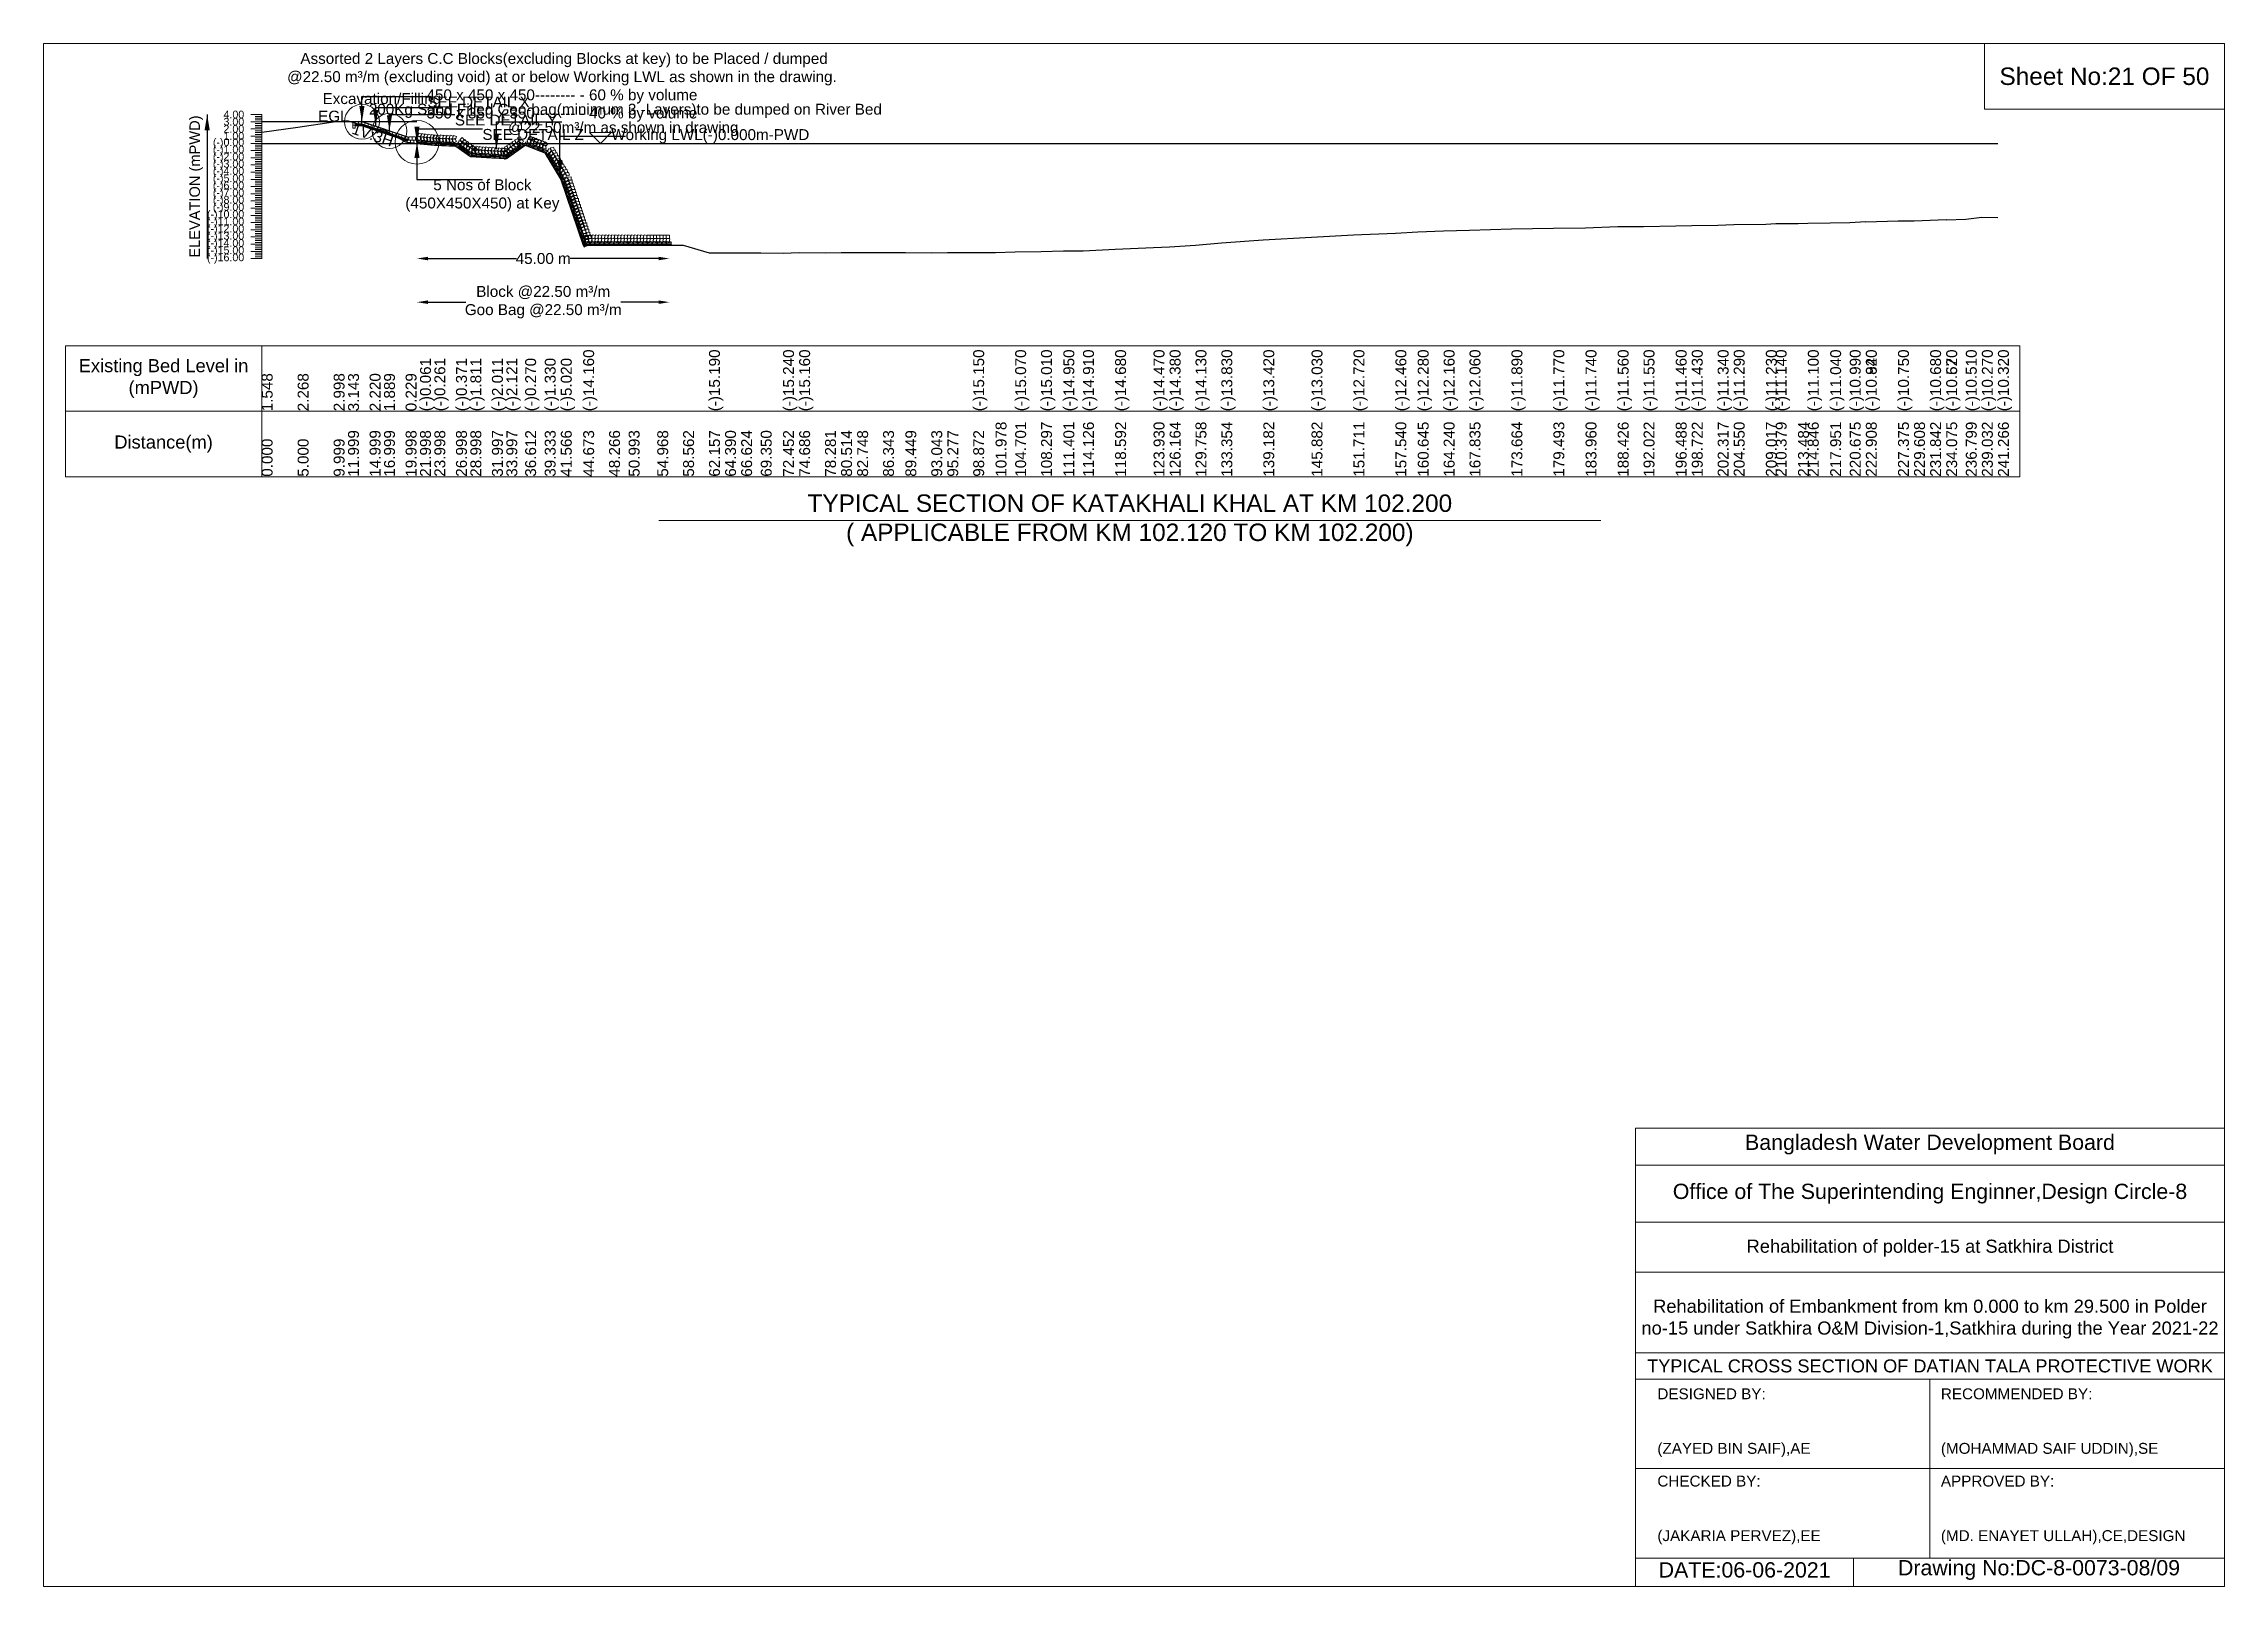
# Model space of a CAD drawing. Header units: inches. Extents: x 89000 to 845000, y -7071 to 31.
# Drawn here: x 400000 to 410000, y -7071 to 0 of the extents above; entities that cross this region are included whole.
import ezdxf

# ---------------------------------------------------------------- set-up
doc = ezdxf.new("R2010")
doc.units = ezdxf.units.IN
doc.header["$LTSCALE"] = 7
doc.header["$MEASUREMENT"] = 0
for name, color, linetype, lineweight in [('Cross section Data Border', 7, 'Continuous', 9), ('Cross Section Labels', 7, 'Continuous', 9), ('Existing_Bed_Level for Xsection', 7, 'Continuous', 25), ('Long Section Labels', 7, 'Continuous', 9)]:
    doc.layers.add(name, color=color, linetype=linetype, lineweight=lineweight)
doc.styles.get("Standard").update_dxf_attribs({"font": 'arial.ttf'})
doc.dimstyles.new('Appron Lebeling Style', dxfattribs={"dimtxt": 50, "dimasz": 50, "dimexe": 0.18, "dimexo": 0.0625, "dimgap": 0.09, "dimtad": 0, "dimtih": 1, "dimtoh": 1, "dimdec": 4, "dimzin": 0, "dimdsep": 46, "dimtxsty": 'Standard', "dimcen": 0.09, "dimse1": 1, "dimse2": 1, "dimadec": 0, "dimazin": 0, "dimtfac": 1, "dimtdec": 4, "dimtofl": 0, "dimtmove": 0, "dimatfit": 3, "dimfxl": 1, "dimtolj": 1, "dimtzin": 0, "dimarcsym": 0})
doc.dimstyles.get("Standard").update_dxf_attribs({"dimtxt": 0.18, "dimasz": 0.18, "dimexe": 0.18, "dimexo": 0.0625, "dimgap": 0.09, "dimtad": 0, "dimtih": 1, "dimtoh": 1, "dimdec": 4, "dimzin": 0, "dimdsep": 46, "dimtxsty": 'Standard', "dimcen": 0.09, "dimadec": 0, "dimazin": 0, "dimtfac": 1, "dimtdec": 4, "dimtofl": 0, "dimtmove": 0, "dimatfit": 3, "dimfxl": 1, "dimtolj": 1, "dimtzin": 0, "dimarcsym": 0})

msp = doc.modelspace()

# ---------------------------------------------------------------- texts
at = {"layer": 'Cross section Data Border', "char_height": 60, "width": 800, "attachment_point": 5}
for s, insert in [('Existing Bed Level in (mPWD)', (400550, -1535.08)), ('Distance(m)', (400550, -1835.08))]:
    msp.add_mtext(s, dxfattribs=dict(at, insert=insert))
at = {"layer": 'Cross Section Labels'}
for s, insert, char_height, attachment_point in [(' Assorted 2 Layers C.C Blocks(excluding Blocks at key) to be Placed / dumped^J@22.50 m³/m (excluding void) at or below Working LWL as shown in the drawing.^J450 x 450 x 450-------- - 60 % by volume^J350 x 350 x 350-------- - 40 % by volume', (402376.83467, -358.08), 50, 8), ('Sheet No:21 OF 50', (409450, -150), 80, 5), ('Excavation/Filling', (401822.72181, -292.08), 50, 9), ('200Kg Sand Filled Geo-bag(minimum 3 -Layers)to be dumped on River Bed^J@22.50m³/m as shown in drawing.', (402667.58774, -424.08), 50, 8), ('SEE DETAIL X', (401759.60931, -242.58), 50, 1), ('EGL', (401398.60276, -358.08), 50, 9), ('SEE DETAIL Y', (401885.83431, -325.08), 50, 1), ('SEE DETAIL Z', (402012.05931, -391.08), 50, 1), ('Working LWL(-)0.000m-PWD', (402603.05931, -457.08), 50, 7), ('5 Nos of Block ^J(450X450X450) at Key', (402012.05931, -622.08), 50, 2), ('TYPICAL SECTION OF KATAKHALI KHAL AT KM 102.200^J( APPLICABLE FROM KM 102.120 TO KM 102.200)', (404980.88178, -2185.08), 80, 5), ('Bangladesh Water Development Board', (408650, -5046), 70, 5), ('Office of The Superintending Enginner,Design Circle-8', (408650, -5271), 70, 5)]:
    msp.add_mtext(s, dxfattribs=dict(at, insert=insert, char_height=char_height, attachment_point=attachment_point))
at = {"layer": 'Cross Section Labels', "insert": (401517.50405, -394.77077), "char_height": 50, "attachment_point": 2, "rotation": 341.565051177}
msp.add_mtext('1V:3H', dxfattribs=at)
at = {"layer": 'Cross Section Labels'}
for s, insert, char_height, width, attachment_point in [('Rehabilitation of polder-15 at Satkhira District', (408650, -5521), 60, 2800, 5), ('Rehabilitation of Embankment from km 0.000 to km 29.500 in Polder no-15 under Satkhira O&M Division-1,Satkhira during the Year 2021-22', (408650, -5846), 60, 2700, 5), ('TYPICAL CROSS SECTION OF DATIAN TALA PROTECTIVE WORK', (408650, -6061), 59.5765532, 2800, 5), ('DESIGNED BY:^J^J^J(ZAYED BIN SAIF),AE', (407400, -6321), 50, 1400, 4), ('RECOMMENDED BY:^J^J^J(MOHAMMAD SAIF UDDIN),SE', (408700, -6321), 50, 1400, 4), ('CHECKED BY:^J^J^J(JAKARIA PERVEZ),EE', (407400, -6721), 50, 1400, 4), ('APPROVED BY:^J^J^J(MD. ENAYET ULLAH),CE,DESIGN', (408700, -6721), 50, 1400, 4), ('DATE:06-06-2021', (407800, -6996), 70, 1400, 5), ('Drawing No:DC-8-0073-08/09', (409150, -6996), 70, 2200, 5)]:
    msp.add_mtext(s, dxfattribs=dict(at, insert=insert, char_height=char_height, width=width, attachment_point=attachment_point))
at = {"layer": 'Long Section Labels', "rotation": 90}
for s, insert, char_height, attachment_point in [('ELEVATION (mPWD)', (400700, -655.08), 48, 5), ('(-)0.061', (401725.94157, -1685.08), 50, 1), ('(-)0.261', (401791.9392, -1685.08), 50, 1), ('(-)0.371', (401890.92755, -1685.08), 50, 1), ('(-)1.811', (401956.92518, -1685.08), 50, 1), ('(-)2.011', (402055.91354, -1685.08), 50, 1), ('(-)2.121', (402121.91117, -1685.08), 50, 1), ('(-)0.270', (402208.19721, -1685.08), 50, 1), ('(-)1.330', (402297.99317, -1685.08), 50, 1), ('(-)5.020', (402371.67644, -1685.08), 50, 1), ('(-)14.160', (402474.20601, -1685.08), 50, 1), ('(-)14.160', (402474.20601, -1685.08), 50, 1), ('(-)14.160', (402474.20601, -1685.08), 50, 1), ('(-)14.160', (402474.20601, -1685.08), 50, 1), ('(-)14.160', (402474.20601, -1685.08), 50, 1), ('(-)15.190', (403051.1699, -1685.08), 50, 1), ('(-)15.190', (403051.1699, -1685.08), 50, 1), ('(-)15.190', (403051.1699, -1685.08), 50, 1), ('(-)15.190', (403051.1699, -1685.08), 50, 1), ('(-)15.190', (403051.1699, -1685.08), 50, 1), ('(-)15.190', (403051.1699, -1685.08), 50, 1), ('(-)15.240', (403390.92049, -1685.08), 50, 1), ('(-)15.160', (403464.6263, -1685.08), 50, 1), ('(-)15.160', (403464.6263, -1685.08), 50, 1), ('(-)15.160', (403464.6263, -1685.08), 50, 1), ('(-)15.160', (403464.6263, -1685.08), 50, 1), ('(-)15.160', (403464.6263, -1685.08), 50, 1), ('(-)15.160', (403464.6263, -1685.08), 50, 1), ('(-)15.150', (404262.76867, -1685.08), 50, 1), ('(-)15.150', (404262.76867, -1685.08), 50, 1), ('(-)15.070', (404455.12087, -1685.08), 50, 1), ('(-)15.010', (404573.79226, -1685.08), 50, 1), ('(-)14.950', (404676.22418, -1685.08), 50, 1), ('(-)14.910', (404766.16276, -1685.08), 50, 1), ('(-)14.680', (404913.53344, -1685.08), 50, 1), ('(-)14.470', (405089.68642, -1685.08), 50, 1), ('(-)14.380', (405163.39849, -1685.08), 50, 1), ('(-)14.130', (405282.02334, -1685.08), 50, 1), ('(-)13.830', (405400.66754, -1685.08), 50, 1), ('(-)13.420', (405593.02228, -1685.08), 50, 1), ('(-)13.030', (405814.11836, -1685.08), 50, 1), ('(-)12.720', (406006.46667, -1685.08), 50, 1), ('(-)12.460', (406198.82038, -1685.08), 50, 1), ('(-)12.280', (406301.28291, -1685.08), 50, 1), ('(-)12.160', (406419.91783, -1685.08), 50, 1), ('(-)12.060', (406538.5677, -1685.08), 50, 1), ('(-)11.890', (406730.92393, -1685.08), 50, 1), ('(-)11.770', (406923.28439, -1685.08), 50, 1), ('(-)11.740', (407070.67014, -1685.08), 50, 1), ('(-)11.560', (407218.06512, -1685.08), 50, 1), ('(-)11.550', (407336.72177, -1685.08), 50, 1), ('(-)11.460', (407484.11511, -1685.08), 50, 1), ('(-)11.430', (407557.81494, -1685.08), 50, 1), ('(-)11.340', (407676.4685, -1685.08), 50, 1), ('(-)11.290', (407750.16545, -1685.08), 50, 1), ('(-)11.230', (407897.56534, -1685.08), 50, 1), ('(-)11.140', (407942.51989, -1685.08), 50, 1), ('(-)11.140', (407942.51989, -1685.08), 50, 1), ('(-)11.100', (408089.91428, -1685.08), 50, 1), ('(-)11.040', (408192.38733, -1685.08), 50, 1), ('(-)10.990', (408282.26704, -1685.08), 50, 1), ('(-)10.840', (408355.96447, -1685.08), 50, 1), ('(-)10.920', (408355.96447, -1685.08), 50, 1), ('(-)10.750', (408503.3648, -1685.08), 50, 1), ('(-)10.750', (408503.3648, -1685.08), 50, 1), ('(-)10.680', (408650.77207, -1685.08), 50, 1), ('(-)10.570', (408724.47819, -1685.08), 50, 1), ('(-)10.620', (408724.47819, -1685.08), 50, 1), ('(-)10.510', (408814.36965, -1685.08), 50, 1), ('(-)10.270', (408888.06573, -1685.08), 50, 1), ('(-)10.320', (408961.76356, -1685.08), 50, 1), ('1.548', (401000, -1685.08), 50, 1), ('2.268', (401164.98598, -1685.08), 50, 1), ('2.998', (401329.97197, -1685.08), 50, 1), ('3.143', (401395.9696, -1685.08), 50, 1), ('2.220', (401494.95795, -1685.08), 50, 1), ('1.889', (401560.95558, -1685.08), 50, 1), ('0.229', (401659.94394, -1685.08), 50, 1), ('11.999', (401395.9696, -1985.08), 50, 1), ('14.999', (401494.95795, -1985.08), 50, 1), ('16.999', (401560.95558, -1985.08), 50, 1), ('19.998', (401659.94394, -1985.08), 50, 1), ('21.998', (401725.94157, -1985.08), 50, 1), ('23.998', (401791.9392, -1985.08), 50, 1), ('26.998', (401890.92755, -1985.08), 50, 1), ('28.998', (401956.92518, -1985.08), 50, 1), ('31.997', (402055.91354, -1985.08), 50, 1), ('33.997', (402121.91117, -1985.08), 50, 1), ('36.612', (402208.19721, -1985.08), 50, 1), ('39.333', (402297.99317, -1985.08), 50, 1), ('41.566', (402371.67644, -1985.08), 50, 1), ('44.673', (402474.20601, -1985.08), 50, 1), ('48.266', (402592.78568, -1985.08), 50, 1), ('50.993', (402682.76796, -1985.08), 50, 1), ('54.968', (402813.95871, -1985.08), 50, 1), ('58.562', (402932.54109, -1985.08), 50, 1), ('62.157', (403051.1699, -1985.08), 50, 1), ('64.390', (403124.87316, -1985.08), 50, 1), ('66.624', (403198.58226, -1985.08), 50, 1), ('69.350', (403288.5379, -1985.08), 50, 1), ('72.452', (403390.92049, -1985.08), 50, 1), ('74.686', (403464.6263, -1985.08), 50, 1), ('78.281', (403583.27112, -1985.08), 50, 1), ('80.514', (403656.96926, -1985.08), 50, 1), ('82.748', (403730.67238, -1985.08), 50, 1), ('86.343', (403849.32282, -1985.08), 50, 1), ('89.449', (403951.80786, -1985.08), 50, 1), ('93.043', (404070.42513, -1985.08), 50, 1), ('95.277', (404144.1343, -1985.08), 50, 1), ('98.872', (404262.76867, -1985.08), 50, 1), ('101.978', (404365.28312, -1985.08), 50, 1), ('104.701', (404455.12087, -1985.08), 50, 1), ('108.297', (404573.79226, -1985.08), 50, 1), ('111.401', (404676.22418, -1985.08), 50, 1), ('114.126', (404766.16276, -1985.08), 50, 1), ('118.592', (404913.53344, -1985.08), 50, 1), ('123.930', (405089.68642, -1985.08), 50, 1), ('126.164', (405163.39849, -1985.08), 50, 1), ('129.758', (405282.02334, -1985.08), 50, 1), ('133.354', (405400.66754, -1985.08), 50, 1), ('139.182', (405593.02228, -1985.08), 50, 1), ('145.882', (405814.11836, -1985.08), 50, 1), ('151.711', (406006.46667, -1985.08), 50, 1), ('157.540', (406198.82038, -1985.08), 50, 1), ('160.645', (406301.28291, -1985.08), 50, 1), ('164.240', (406419.91783, -1985.08), 50, 1), ('167.835', (406538.5677, -1985.08), 50, 1), ('173.664', (406730.92393, -1985.08), 50, 1), ('179.493', (406923.28439, -1985.08), 50, 1), ('183.960', (407070.67014, -1985.08), 50, 1), ('188.426', (407218.06512, -1985.08), 50, 1), ('192.022', (407336.72177, -1985.08), 50, 1), ('196.488', (407484.11511, -1985.08), 50, 1), ('198.722', (407557.81494, -1985.08), 50, 1), ('202.317', (407676.4685, -1985.08), 50, 1), ('204.550', (407750.16545, -1985.08), 50, 1), ('209.017', (407897.56534, -1985.08), 50, 1), ('210.379', (407942.51989, -1985.08), 50, 1), ('213.484', (408044.97279, -1985.08), 50, 1), ('214.846', (408089.91428, -1985.08), 50, 1), ('217.951', (408192.38733, -1985.08), 50, 1), ('220.675', (408282.26704, -1985.08), 50, 1), ('222.908', (408355.96447, -1985.08), 50, 1), ('222.908', (408355.96447, -1985.08), 50, 1), ('227.375', (408503.3648, -1985.08), 50, 1), ('229.608', (408577.06759, -1985.08), 50, 1), ('231.842', (408650.77207, -1985.08), 50, 1), ('234.075', (408724.47819, -1985.08), 50, 1), ('234.075', (408724.47819, -1985.08), 50, 1), ('236.799', (408814.36965, -1985.08), 50, 1), ('239.032', (408888.06573, -1985.08), 50, 1), ('241.266', (408961.76356, -1985.08), 50, 1), ('0.000', (401000, -1985.08), 50, 1), ('5.000', (401164.98598, -1985.08), 50, 1), ('9.999', (401329.97197, -1985.08), 50, 1)]:
    msp.add_mtext(s, dxfattribs=dict(at, insert=insert, char_height=char_height, attachment_point=attachment_point))
at = {"layer": 'Long Section Labels', "char_height": 35, "attachment_point": 6}
for s, insert in [('4.00', (400920, -325.08)), ('3.00', (400920, -358.08)), ('2.00', (400920, -391.08)), ('(-)0.00', (400920, -457.08)), ('(-)1.00', (400920, -490.08)), ('(-)2.00', (400920, -523.08)), ('1.00', (400920, -424.08)), ('(-)3.00', (400920, -556.08)), ('(-)4.00', (400920, -589.08)), ('(-)5.00', (400920, -622.08)), ('(-)6.00', (400920, -655.08)), ('(-)7.00', (400920, -688.08)), ('(-)8.00', (400920, -721.08)), ('(-)10.00', (400920, -787.08)), ('(-)11.00', (400920, -820.08)), ('(-)9.00', (400920, -754.08)), ('(-)12.00', (400920, -853.08)), ('(-)13.00', (400920, -886.08)), ('(-)14.00', (400920, -919.08)), ('(-)15.00', (400920, -952.08)), ('(-)16.00', (400920, -985.08))]:
    msp.add_mtext(s, dxfattribs=dict(at, insert=insert))

# ---------------------------------------------------------------- blocks, each defined once
blk = doc.blocks.new('*D301')
at = {"layer": 'Cross Section Labels', "color": 0, "lineweight": -2, "transparency": 16777216}
for p, q in [((401762, -985), (402168, -985)), ((402820, -985), (402415, -985))]:
    blk.add_line(p, q, dxfattribs=at)
at = {"layer": 'Cross Section Labels', "color": 0, "transparency": 16777216}
for points in [[(401762, -977), (401762, -993), (401712, -985)], [(402820, -977), (402820, -993), (402870, -985)]]:
    blk.add_solid(points, dxfattribs=at)
at = {"layer": 'Defpoints', "color": 0, "transparency": 16777216}
for p in [(401712, -457), (402870, -924), (402870, -985)]:
    blk.add_point(p, dxfattribs=at)
at = {"layer": 'Cross Section Labels', "color": 0, "transparency": 16777216, "insert": (402291, -985), "char_height": 50, "attachment_point": 5}
blk.add_mtext('\\A1;45.00 m', dxfattribs=at)
blk = doc.blocks.new('*D302')
at = {"layer": 'Cross Section Labels', "color": 0, "lineweight": -2, "transparency": 16777216}
for p, q in [((401762, -1185), (401936, -1185)), ((402820, -1185), (402647, -1185))]:
    blk.add_line(p, q, dxfattribs=at)
at = {"layer": 'Cross Section Labels', "color": 0, "transparency": 16777216}
for points in [[(401762, -1177), (401762, -1193), (401712, -1185)], [(402820, -1177), (402820, -1193), (402870, -1185)]]:
    blk.add_solid(points, dxfattribs=at)
at = {"layer": 'Defpoints', "color": 0, "transparency": 16777216}
for p in [(401712, -457), (402870, -924), (402870, -1185)]:
    blk.add_point(p, dxfattribs=at)
at = {"layer": 'Cross Section Labels', "color": 0, "transparency": 16777216, "insert": (402291, -1185), "char_height": 50, "attachment_point": 5}
blk.add_mtext('\\A1;Block @22.50 m³/m ^JGoo Bag @22.50 m³/m ', dxfattribs=at)

# ---------------------------------------------------------------- dimensions: what is measured, and where the dimension line sits
at = {"layer": 'Cross Section Labels'}
for base, text, picture, middle in [((402870.18084, -985.08), '45.00 m', '*D301', (402291.12007, -985.08)), ((402870.18084, -1185.08), 'Block @22.50 m³/m ^JGoo Bag @22.50 m³/m ', '*D302', (402291.12007, -1185.08))]:
    dim = msp.add_linear_dim(base=base, p1=(401712.05931, -457.08), p2=(402870.18084, -924.36), text=text, dimstyle='Appron Lebeling Style', dxfattribs=at)
    dim.commit()
    dim.dimension.update_dxf_attribs({"geometry": picture, "text_midpoint": middle})

# ---------------------------------------------------------------- linework, layer by layer
at = {"layer": 'Cross section Data Border'}
msp.add_lwpolyline([(400100, -1385.08), (409061.76356, -1385.08), (409061.76356, -1985.08), (400100, -1985.08)], close=True, dxfattribs=at)
for points in [[(401000, -1385.08), (401000, -1985.08)], [(400100, -1685.08), (409061.76356, -1685.08)]]:
    msp.add_lwpolyline(points, dxfattribs=at)
at = {"layer": 'Cross Section Labels'}
for points in [[(400000, 0), (410000, 0), (410000, -7071), (400000, -7071)], [(408900, 0), (410000, 0), (410000, -300), (408900, -300)], [(402553.05931, -457.08), (402603.05931, -407.08), (402503.05931, -407.08)]]:
    msp.add_lwpolyline(points, close=True, dxfattribs=at)
for points in [[(402820.88178, -2185.08), (404980.88178, -2185.08), (407140.88178, -2185.08)], [(407300, -7071), (407300, -4971), (410000, -4971)], [(407300, -5141), (410000, -5141)], [(407300, -5401), (410000, -5401)], [(407300, -5631), (410000, -5631)], [(407300, -6001), (410000, -6001)], [(407300, -6121), (410000, -6121)], [(408650, -6121), (408650, -6941)], [(407300, -6531), (410000, -6531)], [(407300, -6941), (410000, -6941)], [(408300, -6941), (408300, -7071)]]:
    msp.add_lwpolyline(points, dxfattribs=at)
for centre, radius in [((401459.60931, -358.08), 80), ((401585.83431, -400.155), 80), ((401712.05931, -452.13), 100)]:
    msp.add_circle(centre, radius, dxfattribs=at)
at = {"layer": 'Existing_Bed_Level for Xsection'}
for points in [[(401000, -405.996), (401164.98598, -382.236), (401329.97197, -358.146), (401395.9696, -353.361), (401494.95795, -383.82), (401560.95558, -394.743), (401659.94394, -449.523), (401725.94157, -459.093), (401791.9392, -465.693), (401890.92755, -469.323), (401956.92518, -516.843), (402055.91354, -523.443), (402121.91117, -527.073), (402208.19721, -465.99), (402297.99317, -500.97), (402371.67644, -622.74), (402474.20601, -924.36), (402592.78568, -924.36), (402682.76796, -924.36), (402813.95871, -924.36), (402932.54109, -924.36), (403051.1699, -958.35), (403124.87316, -958.35), (403198.58226, -958.35), (403288.5379, -958.35), (403390.92049, -960), (403464.6263, -957.36), (403583.27112, -958.35), (403656.96926, -957.36), (403730.67238, -957.36), (403849.32282, -957.36), (403951.80786, -957.36), (404070.42513, -958.35), (404144.1343, -957.36), (404262.76867, -957.03), (404365.28312, -957.03), (404455.12087, -954.39), (404573.79226, -952.41), (404676.22418, -950.43), (404766.16276, -949.11), (404913.53344, -941.52), (405089.68642, -934.59), (405163.39849, -931.62), (405282.02334, -923.37), (405400.66754, -913.47), (405593.02228, -899.94), (405814.11836, -887.07), (406006.46667, -876.84), (406198.82038, -868.26), (406301.28291, -862.32), (406419.91783, -858.36), (406538.5677, -855.06), (406730.92393, -849.45), (406923.28439, -845.49), (407070.67014, -844.5), (407218.06512, -838.56), (407336.72177, -838.23), (407484.11511, -835.26), (407557.81494, -834.27), (407676.4685, -831.3), (407750.16545, -829.65), (407897.56534, -827.67), (407942.51989, -824.7), (408044.97279, -824.7), (408089.91428, -823.38), (408192.38733, -821.4), (408282.26704, -819.75), (408355.96447, -814.8), (408355.96447, -817.44), (408503.3648, -811.83), (408577.06759, -811.83), (408650.77207, -809.52), (408724.47819, -805.89), (408724.47819, -807.54), (408814.36965, -803.91), (408888.06573, -795.99), (408961.76356, -797.64)], [(401712.05931, -358.08), (401000, -358.08)], [(401674.93431, -429.855), (401461.13341, -358.58804), (401459.60931, -358.08), (401458.00276, -358.08), (401428.30276, -358.08)], [(401428.30276, -367.98), (401458.00276, -367.98), (401674.93431, -440.29052)], [(401428.30276, -371.28), (401457.46724, -371.28), (401670.31724, -442.23)], [(401428.30276, -374.58), (401456.93173, -374.58), (401667.50931, -444.77253)], [(401000, -457.08), (408961.76356, -457.08)]]:
    msp.add_lwpolyline(points, dxfattribs=at)
at = {"layer": 'Long Section Labels'}
for points in [[(401000, -325.08), (400950, -325.08)], [(401000, -358.08), (400950, -358.08)], [(401000, -391.08), (400950, -391.08)], [(401000, -333.33), (400970, -333.33)], [(401000, -341.58), (400970, -341.58)], [(401000, -349.83), (400970, -349.83)], [(401000, -366.33), (400970, -366.33)], [(401000, -374.58), (400970, -374.58)], [(401000, -382.83), (400970, -382.83)], [(401000, -399.33), (400970, -399.33)], [(401000, -985.08), (401000, -952.08), (401000, -919.08), (401000, -886.08), (401000, -853.08), (401000, -820.08), (401000, -787.08), (401000, -754.08), (401000, -721.08), (401000, -688.08), (401000, -655.08), (401000, -622.08), (401000, -589.08), (401000, -556.08), (401000, -523.08), (401000, -490.08), (401000, -457.08), (401000, -424.08), (401000, -391.08), (401000, -358.08), (401000, -325.08)], [(401000, -424.08), (400950, -424.08)], [(401000, -457.08), (400950, -457.08)], [(401000, -490.08), (400950, -490.08)], [(401000, -407.58), (400970, -407.58)], [(401000, -415.83), (400970, -415.83)], [(401000, -432.33), (400970, -432.33)], [(401000, -440.58), (400970, -440.58)], [(401000, -448.83), (400970, -448.83)], [(401000, -465.33), (400970, -465.33)], [(401000, -473.58), (400970, -473.58)], [(401000, -481.83), (400970, -481.83)], [(401000, -498.33), (400970, -498.33)], [(401000, -523.08), (400950, -523.08)], [(401000, -556.08), (400950, -556.08)], [(401000, -589.08), (400950, -589.08)], [(401000, -506.58), (400970, -506.58)], [(401000, -514.83), (400970, -514.83)], [(401000, -531.33), (400970, -531.33)], [(401000, -539.58), (400970, -539.58)], [(401000, -547.83), (400970, -547.83)], [(401000, -564.33), (400970, -564.33)], [(401000, -572.58), (400970, -572.58)], [(401000, -580.83), (400970, -580.83)], [(401000, -597.33), (400970, -597.33)], [(401000, -622.08), (400950, -622.08)], [(401000, -655.08), (400950, -655.08)], [(401000, -688.08), (400950, -688.08)], [(401000, -605.58), (400970, -605.58)], [(401000, -613.83), (400970, -613.83)], [(401000, -630.33), (400970, -630.33)], [(401000, -638.58), (400970, -638.58)], [(401000, -646.83), (400970, -646.83)], [(401000, -663.33), (400970, -663.33)], [(401000, -671.58), (400970, -671.58)], [(401000, -679.83), (400970, -679.83)], [(401000, -696.33), (400970, -696.33)], [(401000, -721.08), (400950, -721.08)], [(401000, -754.08), (400950, -754.08)], [(401000, -787.08), (400950, -787.08)], [(401000, -704.58), (400970, -704.58)], [(401000, -712.83), (400970, -712.83)], [(401000, -729.33), (400970, -729.33)], [(401000, -737.58), (400970, -737.58)], [(401000, -745.83), (400970, -745.83)], [(401000, -762.33), (400970, -762.33)], [(401000, -770.58), (400970, -770.58)], [(401000, -778.83), (400970, -778.83)], [(401000, -795.33), (400970, -795.33)], [(401000, -820.08), (400950, -820.08)], [(401000, -853.08), (400950, -853.08)], [(401000, -886.08), (400950, -886.08)], [(401000, -803.58), (400970, -803.58)], [(401000, -811.83), (400970, -811.83)], [(401000, -828.33), (400970, -828.33)], [(401000, -836.58), (400970, -836.58)], [(401000, -844.83), (400970, -844.83)], [(401000, -861.33), (400970, -861.33)], [(401000, -869.58), (400970, -869.58)], [(401000, -877.83), (400970, -877.83)], [(401000, -894.33), (400970, -894.33)], [(401000, -919.08), (400950, -919.08)], [(401000, -952.08), (400950, -952.08)], [(401000, -985.08), (400950, -985.08)], [(401000, -902.58), (400970, -902.58)], [(401000, -910.83), (400970, -910.83)], [(401000, -927.33), (400970, -927.33)], [(401000, -935.58), (400970, -935.58)], [(401000, -943.83), (400970, -943.83)], [(401000, -960.33), (400970, -960.33)], [(401000, -968.58), (400970, -968.58)], [(401000, -976.83), (400970, -976.83)]]:
    msp.add_lwpolyline(points, dxfattribs=at)
for points in [[(401428.30276, -358.08), (401418.40276, -358.08), (401418.40276, -372.93), (401428.30276, -372.93)], [(401428.30276, -372.93), (401418.40276, -372.93), (401418.40276, -387.78), (401428.30276, -387.78)], [(401443.15276, -358.08), (401428.30276, -358.08), (401428.30276, -367.98), (401443.15276, -367.98)], [(401458.00276, -358.08), (401443.15276, -358.08), (401443.15276, -367.98), (401458.00276, -367.98)], [(401475.22136, -363.28402), (401461.13341, -358.58804), (401458.00276, -367.98), (401472.09071, -372.67598)], [(401489.30931, -367.98), (401475.22136, -363.28402), (401472.09071, -372.67598), (401486.17865, -377.37196)], [(401503.39725, -372.67598), (401489.30931, -367.98), (401486.17865, -377.37196), (401500.2666, -382.06795)], [(401517.4852, -377.37196), (401503.39725, -372.67598), (401500.2666, -382.06795), (401514.35455, -386.76393)], [(401531.57315, -382.06795), (401517.4852, -377.37196), (401514.35455, -386.76393), (401528.44249, -391.45991)], [(401545.6611, -386.76393), (401531.57315, -382.06795), (401528.44249, -391.45991), (401542.53044, -396.15589)], [(401559.74904, -391.45991), (401545.6611, -386.76393), (401542.53044, -396.15589), (401556.61839, -400.85188)], [(401573.83699, -396.15589), (401559.74904, -391.45991), (401556.61839, -400.85188), (401570.70633, -405.54786)], [(401587.92494, -400.85188), (401573.83699, -396.15589), (401570.70633, -405.54786), (401584.79428, -410.24384)], [(401602.01288, -405.54786), (401587.92494, -400.85188), (401584.79428, -410.24384), (401598.88223, -414.93982)], [(401616.10083, -410.24384), (401602.01288, -405.54786), (401598.88223, -414.93982), (401612.97018, -419.63581)], [(401630.18878, -414.93982), (401616.10083, -410.24384), (401612.97018, -419.63581), (401627.05812, -424.33179)], [(401644.27672, -419.63581), (401630.18878, -414.93982), (401627.05812, -424.33179), (401641.14607, -429.02777)], [(401658.36467, -424.33179), (401644.27672, -419.63581), (401641.14607, -429.02777), (401655.23402, -433.72375)], [(401672.45262, -429.02777), (401658.36467, -424.33179), (401655.23402, -433.72375), (401669.32196, -438.41973)], [(401682.35931, -442.23), (401667.50931, -442.23), (401667.50931, -457.08), (401682.35931, -457.08)], [(401689.78431, -427.38), (401674.93431, -427.38), (401674.93431, -442.23), (401689.78431, -442.23)], [(401697.20931, -442.23), (401682.35931, -442.23), (401682.35931, -457.08), (401697.20931, -457.08)], [(401704.63431, -427.38), (401689.78431, -427.38), (401689.78431, -442.23), (401704.63431, -442.23)], [(401712.05931, -442.23), (401697.20931, -442.23), (401697.20931, -457.08), (401712.05931, -457.08)], [(401727.03907, -424.4963), (401713.24289, -429.99065), (401718.73724, -443.78683), (401732.53342, -438.29248)], [(401734.77302, -415.55629), (401721.13022, -409.69144), (401715.26537, -423.33425), (401728.90817, -429.19909)], [(401740.28114, -425.95933), (401726.742, -432.05967), (401732.84233, -445.59881), (401746.38147, -439.49848)], [(401747.61132, -416.68538), (401733.72202, -411.43087), (401728.46751, -425.32017), (401742.35681, -430.57468)], [(401755.05744, -427.43702), (401741.51829, -433.53735), (401747.61862, -447.07649), (401761.15777, -440.97616)], [(401762.38762, -418.16306), (401748.49832, -412.90856), (401743.24381, -426.79786), (401757.13311, -432.05236)], [(401769.83373, -428.9147), (401756.29459, -435.01503), (401762.39492, -448.55418), (401775.93407, -442.45384)], [(401777.16391, -419.64074), (401763.27461, -414.38624), (401758.02011, -428.27554), (401771.90941, -433.53004)], [(401784.61003, -430.39238), (401771.07089, -436.49271), (401777.17122, -450.03186), (401790.71036, -443.93153)], [(401791.94021, -421.11843), (401778.05091, -415.86392), (401772.7964, -429.75322), (401786.68571, -435.00773)], [(401797.24151, -431.46821), (401784.11342, -438.40908), (401791.05428, -451.53717), (401804.18238, -444.59631)], [(401803.97311, -421.75104), (401789.78047, -417.38166), (401785.41109, -431.57429), (401799.60372, -435.94368)], [(401812.08154, -432.01241), (401798.95344, -438.95327), (401805.89431, -452.08137), (401819.0224, -445.14051)], [(401818.81313, -422.29524), (401804.62049, -417.92585), (401800.25111, -432.11849), (401814.44375, -436.48788)], [(401826.92157, -432.55661), (401813.79347, -439.49747), (401820.73433, -452.62557), (401833.86243, -445.68471)], [(401833.65316, -422.83944), (401819.46052, -418.47005), (401815.09114, -432.66269), (401829.28377, -437.03207)], [(401841.76159, -433.10081), (401828.63349, -440.04167), (401835.57436, -453.16977), (401848.70245, -446.2289)], [(401848.49318, -423.38363), (401834.30054, -419.01425), (401829.93116, -433.20689), (401844.1238, -437.57627)], [(401856.60162, -433.64501), (401843.47352, -440.58587), (401850.41438, -453.71397), (401863.54248, -446.7731)], [(401863.33321, -423.92783), (401849.14057, -419.55845), (401844.77119, -433.75109), (401858.96382, -438.12047)], [(401871.44164, -434.1892), (401858.31354, -441.13007), (401865.25441, -454.25816), (401878.3825, -447.3173)], [(401878.17323, -424.47203), (401863.9806, -420.10265), (401859.61121, -434.29529), (401873.80385, -438.66467)], [(401886.28167, -434.7334), (401873.15357, -441.67427), (401880.09443, -454.80236), (401893.22253, -447.8615)], [(401893.01326, -425.01623), (401878.82062, -420.64685), (401874.45124, -434.83948), (401888.64388, -439.20887)], [(401918.28058, -446.63332), (401903.50632, -445.13543), (401902.00843, -459.90969), (401916.78269, -461.40758)], [(401929.26904, -442.27538), (401919.87665, -430.77297), (401908.37423, -440.16536), (401917.76662, -451.66777)], [(401930.33172, -455.31045), (401915.55746, -453.81256), (401914.05956, -468.58682), (401928.83383, -470.08471)], [(401941.32017, -450.95251), (401931.92778, -439.4501), (401920.42537, -448.84249), (401929.81776, -460.3449)], [(401942.38286, -463.98758), (401927.60859, -462.48969), (401926.1107, -477.26395), (401940.88496, -478.76185)], [(401953.37131, -459.62964), (401943.97892, -448.12723), (401932.47651, -457.51962), (401941.8689, -469.02203)], [(401954.43399, -472.66471), (401939.65973, -471.16682), (401938.16184, -485.94108), (401952.9361, -487.43898)], [(401965.42245, -468.30677), (401956.03006, -456.80436), (401944.52765, -466.19675), (401953.92004, -477.69916)], [(401966.48513, -481.34184), (401951.71087, -479.84395), (401950.21298, -494.61821), (401964.98724, -496.11611)], [(401977.47359, -476.9839), (401968.08119, -465.48149), (401956.57878, -474.87388), (401965.97117, -486.37629)], [(401978.53627, -490.01897), (401963.76201, -488.52108), (401962.26411, -503.29534), (401977.03838, -504.79324)], [(401975.89057, -483.63503), (401962.5607, -490.18003), (401969.1057, -503.5099), (401982.43557, -496.9649)], [(401982.90985, -474.12359), (401968.85429, -469.33157), (401964.06226, -483.38713), (401978.11783, -488.17916)], [(401989.52472, -485.66103), (401980.13233, -474.15862), (401968.62992, -483.55101), (401978.02231, -495.05342)], [(401990.70767, -484.62295), (401977.3778, -491.16796), (401983.9228, -504.49783), (401997.25267, -497.95282)], [(401997.72696, -475.11152), (401983.67139, -470.31949), (401978.87936, -484.37506), (401992.93493, -489.16708)], [(402005.52477, -485.61088), (401992.1949, -492.15588), (401998.7399, -505.48575), (402012.06977, -498.94074)], [(402012.54406, -476.09944), (401998.48849, -471.30741), (401993.69646, -485.36298), (402007.75203, -490.15501)], [(402020.34187, -486.5988), (402007.012, -493.1438), (402013.55701, -506.47367), (402026.88688, -499.92867)], [(402027.36116, -477.08736), (402013.30559, -472.29534), (402008.51356, -486.3509), (402022.56913, -491.14293)], [(402035.15897, -487.58672), (402021.8291, -494.13173), (402028.37411, -507.46159), (402041.70398, -500.91659)], [(402042.17826, -478.07529), (402028.12269, -473.28326), (402023.33067, -487.33883), (402037.38623, -492.13085)], [(402049.97608, -488.57464), (402036.64621, -495.11965), (402043.19121, -508.44952), (402056.52108, -501.90451)], [(402056.99536, -479.06321), (402042.9398, -474.27118), (402038.14777, -488.32675), (402052.20333, -493.11878)], [(402064.39858, -489.4616), (402051.14572, -496.16117), (402057.8453, -509.41403), (402071.09815, -502.71445)], [(402071.30678, -479.86918), (402057.19644, -475.24093), (402052.56819, -489.35127), (402066.67853, -493.97952)], [(402079.22617, -490.27714), (402065.97331, -496.97672), (402072.67289, -510.22957), (402085.92574, -503.53)], [(402086.13437, -480.68472), (402072.02403, -476.05647), (402067.39578, -490.16682), (402081.50612, -494.79507)], [(402094.05375, -491.09269), (402080.8009, -497.79227), (402087.50048, -511.04512), (402100.75333, -504.34554)], [(402100.96196, -481.50027), (402086.85162, -476.87202), (402082.22336, -490.98236), (402096.33371, -495.61061)], [(402108.88134, -491.90824), (402095.62849, -498.60781), (402102.32806, -511.86067), (402115.58092, -505.16109)], [(402115.78955, -482.31582), (402101.6792, -477.68757), (402097.05095, -491.79791), (402111.1613, -496.42616)], [(402113.52994, -478.66388), (402099.60082, -483.81191), (402104.74884, -497.74102), (402118.67796, -492.593)], [(402114.08327, -490.472), (402107.86873, -503.9591), (402121.35583, -510.17364), (402127.57038, -496.68654)], [(402123.70893, -492.72378), (402110.45608, -499.42336), (402117.15565, -512.67621), (402130.40851, -505.97664)], [(402125.6503, -470.08372), (402111.72118, -475.23174), (402116.86921, -489.16086), (402130.79833, -484.01283)], [(402130.61714, -483.13136), (402116.50679, -478.50311), (402111.87854, -492.61346), (402125.98889, -497.24171)], [(402126.20364, -481.89183), (402119.9891, -495.37894), (402133.4762, -501.59348), (402139.69074, -488.10637)], [(402137.77067, -461.50355), (402123.84155, -466.65158), (402128.98958, -480.5807), (402142.9187, -475.43267)], [(402138.324, -473.31167), (402132.10946, -486.79877), (402145.59657, -493.01331), (402151.81111, -479.52621)], [(402149.89104, -452.92339), (402135.96192, -458.07141), (402141.10994, -472.00053), (402155.03906, -466.85251)], [(402150.44437, -464.73151), (402144.22983, -478.21861), (402157.71694, -484.43315), (402163.93148, -470.94605)], [(402162.0114, -444.34323), (402148.08229, -449.49125), (402153.23031, -463.42037), (402167.15943, -458.27234)], [(402162.56474, -456.15134), (402156.3502, -469.63845), (402169.8373, -475.85299), (402176.05184, -462.36588)], [(402174.13177, -435.76306), (402160.20265, -440.91109), (402165.35068, -454.84021), (402179.2798, -449.69218)], [(402174.68511, -447.57118), (402168.47056, -461.05828), (402181.95767, -467.27282), (402188.17221, -453.78572)], [(402186.25214, -427.1829), (402172.32302, -432.33092), (402177.47104, -446.26004), (402191.40016, -441.11202)], [(402186.80547, -438.99101), (402180.59093, -452.47812), (402194.07804, -458.69266), (402200.29258, -445.20556)], [(402232.78645, -438.65498), (402218.10662, -440.89666), (402220.34831, -455.57649), (402235.02814, -453.3348)], [(402242.33722, -431.68931), (402230.3684, -422.89898), (402221.57808, -434.8678), (402233.5469, -443.65813)], [(402246.62363, -444.04525), (402231.9438, -446.28693), (402234.18549, -460.96676), (402248.86532, -458.72507)], [(402256.1744, -437.07958), (402244.20558, -428.28925), (402235.41525, -440.25807), (402247.38407, -449.0484)], [(402260.4608, -449.43552), (402245.78098, -451.6772), (402248.02267, -466.35703), (402262.70249, -464.11534)], [(402270.01158, -442.46985), (402258.04276, -433.67952), (402249.25243, -445.64834), (402261.22125, -454.43867)], [(402274.29798, -454.82579), (402259.61815, -457.06747), (402261.85984, -471.7473), (402276.53967, -469.50561)], [(402283.84876, -447.86012), (402271.87994, -439.06979), (402263.08961, -451.03861), (402275.05843, -459.82894)], [(402288.13516, -460.21606), (402273.45533, -462.45774), (402275.69702, -477.13757), (402290.37685, -474.89588)], [(402297.68593, -453.25039), (402285.71711, -444.46006), (402276.92679, -456.42888), (402288.89561, -465.21921)], [(402301.97234, -465.60633), (402287.29251, -467.84801), (402289.5342, -482.52784), (402304.21403, -480.28615)], [(402311.52311, -458.64066), (402299.55429, -449.85033), (402290.76396, -461.81915), (402302.73278, -470.60948)], [(402330.38314, -488.0581), (402317.37699, -480.89133), (402310.21022, -493.89747), (402323.21636, -501.06425)], [(402338.07101, -500.76319), (402325.06487, -493.59641), (402317.89809, -506.60255), (402330.90423, -513.76933)], [(402342.20051, -488.35393), (402338.06578, -474.09117), (402323.80301, -478.2259), (402327.93775, -492.48867)], [(402349.88838, -501.05901), (402345.75365, -486.79625), (402331.49088, -490.93098), (402335.62562, -505.19375)], [(402357.57625, -513.7641), (402353.44152, -499.50133), (402339.17875, -503.63607), (402343.31349, -517.89883)], [(402345.75888, -513.46827), (402332.75274, -506.30149), (402325.58596, -519.30764), (402338.5921, -526.47441)], [(402353.44675, -526.17335), (402340.44061, -519.00657), (402333.27383, -532.01272), (402346.27997, -539.1795)], [(402361.13462, -538.87844), (402348.12848, -531.71166), (402340.9617, -544.7178), (402353.96785, -551.88458)], [(402365.26412, -526.46918), (402361.12939, -512.20641), (402346.86662, -516.34115), (402351.00136, -530.60391)], [(402368.82249, -551.58352), (402355.81635, -544.41674), (402348.64957, -557.42289), (402361.65572, -564.58966)], [(402372.952, -539.17426), (402368.81726, -524.9115), (402354.5545, -529.04623), (402358.68923, -543.309)], [(402376.51037, -564.2886), (402363.50422, -557.12182), (402356.33744, -570.12797), (402369.34359, -577.29475)], [(402380.63987, -551.87935), (402376.50513, -537.61658), (402362.24237, -541.75132), (402366.3771, -556.01408)], [(402384.19824, -576.99369), (402371.19209, -569.82691), (402364.02531, -582.83305), (402377.03146, -589.99983)], [(402388.32774, -564.58443), (402384.193, -550.32166), (402369.93024, -554.4564), (402374.06497, -568.71916)], [(402391.88611, -589.69877), (402378.87996, -582.53199), (402371.71319, -595.53813), (402384.71933, -602.70491)], [(402396.01561, -577.28951), (402391.88087, -563.02675), (402377.61811, -567.16148), (402381.75284, -581.42425)], [(402399.57398, -602.40385), (402386.56784, -595.23707), (402379.40106, -608.24322), (402392.4072, -615.41)], [(402403.70348, -589.9946), (402399.56875, -575.73183), (402385.30598, -579.86656), (402389.44072, -594.12933)], [(402411.39135, -602.69968), (402407.25662, -588.43691), (402392.99385, -592.57165), (402397.12859, -606.83441)], [(402408.07037, -622.93081), (402396.90724, -613.13759), (402387.11403, -624.30073), (402398.27716, -634.09394)], [(402412.84974, -636.99068), (402401.68661, -627.19747), (402391.8934, -638.3606), (402403.05653, -648.15381)], [(402417.62911, -651.05056), (402406.46598, -641.25735), (402396.67276, -652.42048), (402407.8359, -662.21369)], [(402422.40848, -665.11044), (402411.24535, -655.31723), (402401.45213, -666.48036), (402412.61526, -676.27357)], [(402419.54836, -625.7581), (402418.57378, -610.94012), (402403.75579, -611.91469), (402404.73037, -626.73268)], [(402427.18784, -679.17031), (402416.02471, -669.3771), (402406.2315, -680.54023), (402417.39463, -690.33345)], [(402424.32773, -639.81798), (402423.35315, -624.99999), (402408.53516, -625.97457), (402409.50974, -640.79256)], [(402431.96721, -693.23019), (402420.80408, -683.43698), (402411.01087, -694.60011), (402422.174, -704.39332)], [(402429.1071, -653.87786), (402428.13252, -639.05987), (402413.31453, -640.03445), (402414.28911, -654.85243)], [(402436.74658, -707.29007), (402425.58345, -697.49686), (402415.79024, -708.65999), (402426.95337, -718.4532)], [(402433.88646, -667.93773), (402432.91189, -653.11975), (402418.0939, -654.09433), (402419.06848, -668.91231)], [(402438.66583, -681.99761), (402437.69125, -667.17962), (402422.87327, -668.1542), (402423.84785, -682.97219)], [(402443.4452, -696.05749), (402442.47062, -681.2395), (402427.65264, -682.21408), (402428.62722, -697.03206)], [(402448.22457, -710.11736), (402447.24999, -695.29938), (402432.432, -696.27396), (402433.40658, -711.09194)], [(402441.52595, -721.34995), (402430.36282, -711.55673), (402420.56961, -722.71986), (402431.73274, -732.51308)], [(402446.30532, -735.40982), (402435.14219, -725.61661), (402425.34898, -736.77974), (402436.51211, -746.57295)], [(402451.08469, -749.4697), (402439.92156, -739.67649), (402430.12834, -750.83962), (402441.29147, -760.63283)], [(402455.86406, -763.52958), (402444.70092, -753.73636), (402434.90771, -764.89949), (402446.07084, -774.69271)], [(402453.00394, -724.17724), (402452.02936, -709.35925), (402437.21137, -710.33383), (402438.18595, -725.15182)], [(402460.64342, -777.58945), (402449.48029, -767.79624), (402439.68708, -778.95937), (402450.85021, -788.75258)], [(402457.78331, -738.23712), (402456.80873, -723.41913), (402441.99074, -724.39371), (402442.96532, -739.2117)], [(402465.42279, -791.64933), (402454.25966, -781.85612), (402444.46645, -793.01925), (402455.62958, -802.81246)], [(402462.56267, -752.29699), (402461.5881, -737.47901), (402446.77011, -738.45359), (402447.74469, -753.27157)], [(402470.20216, -805.70921), (402459.03903, -795.91599), (402449.24582, -807.07913), (402460.40895, -816.87234)], [(402467.34204, -766.35687), (402466.36746, -751.53888), (402451.54948, -752.51346), (402452.52406, -767.33145)], [(402472.12141, -780.41675), (402471.14683, -765.59876), (402456.32885, -766.57334), (402457.30343, -781.39133)], [(402476.90078, -794.47662), (402475.9262, -779.65864), (402461.10821, -780.63322), (402462.08279, -795.4512)], [(402481.68015, -808.5365), (402480.70557, -793.71852), (402465.88758, -794.69309), (402466.86216, -809.51108)], [(402474.98153, -819.76908), (402463.8184, -809.97587), (402454.02519, -821.139), (402465.18832, -830.93221)], [(402479.7609, -833.82896), (402468.59777, -824.03575), (402458.80455, -835.19888), (402469.96768, -844.99209)], [(402481.95838, -855.4955), (402480.9838, -840.67751), (402466.16581, -841.65209), (402467.14039, -856.47008)], [(402485.75062, -880.00656), (402471.4074, -876.16022), (402467.56106, -890.50344), (402481.90428, -894.34978)], [(402485.75062, -894.85656), (402471.4074, -891.01022), (402467.56106, -905.35344), (402481.90428, -909.19978)], [(402486.45952, -822.59638), (402485.48494, -807.77839), (402470.66695, -808.75297), (402471.64153, -823.57096)], [(402486.73774, -869.55538), (402485.76317, -854.73739), (402470.94518, -855.71197), (402471.91976, -870.52996)], [(402491.23888, -836.65625), (402490.26431, -821.83827), (402475.44632, -822.81285), (402476.4209, -837.63083)], [(402491.51711, -883.61525), (402490.54253, -868.79727), (402475.72455, -869.77185), (402476.69913, -884.58983)], [(402496.01825, -850.71613), (402495.04367, -835.89815), (402480.22569, -836.87272), (402481.20027, -851.69071)], [(402496.29648, -897.67513), (402495.3219, -882.85714), (402480.50392, -883.83172), (402481.4785, -898.64971)], [(402500.60062, -880.00656), (402486.2574, -876.16022), (402482.41106, -890.50344), (402496.75428, -894.34978)], [(402500.60062, -894.85656), (402486.2574, -891.01022), (402482.41106, -905.35344), (402496.75428, -909.19978)], [(402500.79762, -864.77601), (402499.82304, -849.95802), (402485.00506, -850.9326), (402485.97964, -865.75059)], [(402501.07585, -911.73501), (402500.10127, -896.91702), (402485.28328, -897.8916), (402486.25786, -912.70959)], [(402505.57699, -878.83589), (402504.60241, -864.0179), (402489.78443, -864.99248), (402490.759, -879.81046)], [(402510.35636, -892.89576), (402509.38178, -878.07778), (402494.56379, -879.05236), (402495.53837, -893.87034)], [(402515.45062, -880.00656), (402501.1074, -876.16022), (402497.26106, -890.50344), (402511.60428, -894.34978)], [(402515.45062, -894.85656), (402501.1074, -891.01022), (402497.26106, -905.35344), (402511.60428, -909.19978)], [(402515.13573, -906.95564), (402514.16115, -892.13765), (402499.34316, -893.11223), (402500.31774, -907.93022)], [(402530.30062, -880.00656), (402515.9574, -876.16022), (402512.11106, -890.50344), (402526.45428, -894.34978)], [(402530.30062, -894.85656), (402515.9574, -891.01022), (402512.11106, -905.35344), (402526.45428, -909.19978)], [(402545.15062, -880.00656), (402530.8074, -876.16022), (402526.96106, -890.50344), (402541.30428, -894.34978)], [(402545.15062, -894.85656), (402530.8074, -891.01022), (402526.96106, -905.35344), (402541.30428, -909.19978)], [(402560.00062, -880.00656), (402545.6574, -876.16022), (402541.81106, -890.50344), (402556.15428, -894.34978)], [(402560.00062, -894.85656), (402545.6574, -891.01022), (402541.81106, -905.35344), (402556.15428, -909.19978)], [(402574.85062, -880.00656), (402560.5074, -876.16022), (402556.66106, -890.50344), (402571.00428, -894.34978)], [(402574.85062, -894.85656), (402560.5074, -891.01022), (402556.66106, -905.35344), (402571.00428, -909.19978)], [(402589.70062, -880.00656), (402575.3574, -876.16022), (402571.51106, -890.50344), (402585.85428, -894.34978)], [(402589.70062, -894.85656), (402575.3574, -891.01022), (402571.51106, -905.35344), (402585.85428, -909.19978)], [(402604.55062, -880.00656), (402590.2074, -876.16022), (402586.36106, -890.50344), (402600.70428, -894.34978)], [(402604.55062, -894.85656), (402590.2074, -891.01022), (402586.36106, -905.35344), (402600.70428, -909.19978)], [(402619.40062, -880.00656), (402605.0574, -876.16022), (402601.21106, -890.50344), (402615.55428, -894.34978)], [(402619.40062, -894.85656), (402605.0574, -891.01022), (402601.21106, -905.35344), (402615.55428, -909.19978)], [(402634.25062, -880.00656), (402619.9074, -876.16022), (402616.06106, -890.50344), (402630.40428, -894.34978)], [(402634.25062, -894.85656), (402619.9074, -891.01022), (402616.06106, -905.35344), (402630.40428, -909.19978)], [(402649.10062, -880.00656), (402634.7574, -876.16022), (402630.91106, -890.50344), (402645.25428, -894.34978)], [(402649.10062, -894.85656), (402634.7574, -891.01022), (402630.91106, -905.35344), (402645.25428, -909.19978)], [(402663.95062, -880.00656), (402649.6074, -876.16022), (402645.76106, -890.50344), (402660.10428, -894.34978)], [(402663.95062, -894.85656), (402649.6074, -891.01022), (402645.76106, -905.35344), (402660.10428, -909.19978)], [(402678.80062, -880.00656), (402664.4574, -876.16022), (402660.61106, -890.50344), (402674.95428, -894.34978)], [(402678.80062, -894.85656), (402664.4574, -891.01022), (402660.61106, -905.35344), (402674.95428, -909.19978)], [(402693.65062, -880.00656), (402679.3074, -876.16022), (402675.46106, -890.50344), (402689.80428, -894.34978)], [(402693.65062, -894.85656), (402679.3074, -891.01022), (402675.46106, -905.35344), (402689.80428, -909.19978)], [(402708.50062, -880.00656), (402694.1574, -876.16022), (402690.31106, -890.50344), (402704.65428, -894.34978)], [(402708.50062, -894.85656), (402694.1574, -891.01022), (402690.31106, -905.35344), (402704.65428, -909.19978)], [(402723.35062, -880.00656), (402709.0074, -876.16022), (402705.16106, -890.50344), (402719.50428, -894.34978)], [(402723.35062, -894.85656), (402709.0074, -891.01022), (402705.16106, -905.35344), (402719.50428, -909.19978)], [(402738.20062, -880.00656), (402723.8574, -876.16022), (402720.01106, -890.50344), (402734.35428, -894.34978)], [(402738.20062, -894.85656), (402723.8574, -891.01022), (402720.01106, -905.35344), (402734.35428, -909.19978)], [(402753.05062, -880.00656), (402738.7074, -876.16022), (402734.86106, -890.50344), (402749.20428, -894.34978)], [(402753.05062, -894.85656), (402738.7074, -891.01022), (402734.86106, -905.35344), (402749.20428, -909.19978)], [(402767.90062, -880.00656), (402753.5574, -876.16022), (402749.71106, -890.50344), (402764.05428, -894.34978)], [(402767.90062, -894.85656), (402753.5574, -891.01022), (402749.71106, -905.35344), (402764.05428, -909.19978)], [(402782.75062, -894.85656), (402768.4074, -891.01022), (402764.56106, -905.35344), (402778.90428, -909.19978)], [(402781.08084, -877.83), (402766.23084, -877.83), (402766.23084, -892.68), (402781.08084, -892.68)], [(402797.60062, -894.85656), (402783.2574, -891.01022), (402779.41106, -905.35344), (402793.75428, -909.19978)], [(402795.93084, -877.83), (402781.08084, -877.83), (402781.08084, -892.68), (402795.93084, -892.68)], [(402812.45062, -894.85656), (402798.1074, -891.01022), (402794.26106, -905.35344), (402808.60428, -909.19978)], [(402810.78084, -877.83), (402795.93084, -877.83), (402795.93084, -892.68), (402810.78084, -892.68)], [(402827.30062, -894.85656), (402812.9574, -891.01022), (402809.11106, -905.35344), (402823.45428, -909.19978)], [(402825.63084, -877.83), (402810.78084, -877.83), (402810.78084, -892.68), (402825.63084, -892.68)], [(402842.15062, -894.85656), (402827.8074, -891.01022), (402823.96106, -905.35344), (402838.30428, -909.19978)], [(402840.48084, -877.83), (402825.63084, -877.83), (402825.63084, -892.68), (402840.48084, -892.68)], [(402857.00062, -894.85656), (402842.6574, -891.01022), (402838.81106, -905.35344), (402853.15428, -909.19978)], [(402855.33084, -877.83), (402840.48084, -877.83), (402840.48084, -892.68), (402855.33084, -892.68)], [(402871.85062, -894.85656), (402857.5074, -891.01022), (402853.66106, -905.35344), (402868.00428, -909.19978)], [(402870.18084, -877.83), (402855.33084, -877.83), (402855.33084, -892.68), (402870.18084, -892.68)]]:
    msp.add_lwpolyline(points, close=True, dxfattribs=at)
for centre, major_axis in [((401723.33057, -455.88005), (10.86873, -1.57602)), ((401724.13563, -450.32812), (10.86873, -1.57602)), ((401724.94068, -444.77619), (10.86873, -1.57602)), ((401745.04654, -458.18457), (10.92789, -1.09283)), ((401745.60477, -452.60242), (10.92789, -1.09283)), ((401746.16301, -447.02026), (10.92789, -1.09283)), ((401766.90232, -460.37023), (10.92789, -1.09283)), ((401767.46056, -454.78807), (10.92789, -1.09283)), ((401768.01879, -449.20592), (10.92789, -1.09283)), ((401788.75811, -462.55589), (10.92789, -1.09283)), ((401789.31634, -456.97373), (10.92789, -1.09283)), ((401789.87458, -451.39157), (10.92789, -1.09283)), ((401810.5169, -463.56738), (10.97502, -0.40246)), ((401810.72249, -457.96115), (10.97502, -0.40246)), ((401810.92808, -452.35491), (10.97502, -0.40246)), ((401832.46695, -464.37231), (10.97502, -0.40246)), ((401832.67254, -458.76608), (10.97502, -0.40246)), ((401832.87812, -453.15984), (10.97502, -0.40246)), ((401854.417, -465.17724), (10.97502, -0.40246)), ((401854.62258, -459.571), (10.97502, -0.40246)), ((401854.82817, -453.96477), (10.97502, -0.40246)), ((401876.36704, -465.98217), (10.97502, -0.40246)), ((401876.57263, -460.37593), (10.97502, -0.40246)), ((401876.77821, -454.7697), (10.97502, -0.40246)), ((401898.48391, -471.30731), (8.91249, -6.41722)), ((401901.76194, -466.75466), (8.91249, -6.41722)), ((401905.03996, -462.20201), (8.91249, -6.41722)), ((401916.30888, -484.14175), (8.91249, -6.41722)), ((401919.58691, -479.5891), (8.91249, -6.41722)), ((401922.86493, -475.03645), (8.91249, -6.41722)), ((401934.13385, -496.97619), (8.91249, -6.41722)), ((401937.41188, -492.42354), (8.91249, -6.41722)), ((401940.68991, -487.87089), (8.91249, -6.41722)), ((401955.23685, -505.25798), (8.91249, -6.41722)), ((401958.51488, -500.70533), (8.91249, -6.41722)), ((402133.59058, -501.62142), (8.96368, 6.34551)), ((402136.83198, -506.20022), (8.96368, 6.34551)), ((402151.51795, -488.9304), (8.96368, 6.34551)), ((402154.75934, -493.50921), (8.96368, 6.34551)), ((402158.00074, -498.08801), (8.96368, 6.34551)), ((402169.44532, -476.23939), (8.96368, 6.34551)), ((402172.68671, -480.81819), (8.96368, 6.34551)), ((402175.92811, -485.397), (8.96368, 6.34551)), ((402187.37269, -463.54837), (8.96368, 6.34551)), ((402190.61408, -468.12718), (8.96368, 6.34551)), ((402193.85548, -472.70598), (8.96368, 6.34551)), ((402215.15917, -465.69172), (10.23336, -3.9864)), ((402217.19549, -460.46434), (10.23336, -3.9864)), ((402219.23182, -455.23696), (10.23336, -3.9864)), ((402235.62589, -473.66452), (10.23336, -3.9864)), ((402237.66222, -468.43715), (10.23336, -3.9864)), ((402239.69854, -463.20977), (10.23336, -3.9864)), ((402256.09261, -481.63733), (10.23336, -3.9864)), ((402258.12894, -476.40995), (10.23336, -3.9864)), ((402260.16526, -471.18258), (10.23336, -3.9864)), ((402276.55934, -489.61014), (10.23336, -3.9864)), ((402278.59566, -484.38276), (10.23336, -3.9864)), ((402280.63199, -479.15538), (10.23336, -3.9864)), ((402297.02606, -497.58295), (10.23336, -3.9864)), ((402299.06239, -492.35557), (10.23336, -3.9864)), ((402301.09871, -487.12819), (10.23336, -3.9864)), ((401951.95882, -509.81063), (8.91249, -6.41722)), ((401970.9065, -514.96397), (10.95807, -0.73062)), ((401971.27971, -509.3664), (10.95807, -0.73062)), ((401971.65293, -503.76883), (10.95807, -0.73062)), ((401992.82264, -516.42522), (10.95807, -0.73062)), ((401993.19585, -510.82765), (10.95807, -0.73062)), ((401993.56907, -505.23007), (10.95807, -0.73062)), ((402014.73878, -517.88647), (10.95807, -0.73062)), ((402015.11199, -512.28889), (10.95807, -0.73062)), ((402015.48521, -506.69132), (10.95807, -0.73062)), ((402036.65492, -519.34771), (10.95807, -0.73062)), ((402037.02813, -513.75014), (10.95807, -0.73062)), ((402037.40135, -508.15257), (10.95807, -0.73062)), ((402058.54025, -520.77823), (10.96583, -0.60314)), ((402058.84834, -515.1767), (10.96583, -0.60314)), ((402059.15644, -509.57517), (10.96583, -0.60314)), ((402080.4719, -521.98452), (10.96583, -0.60314)), ((402080.77999, -516.38299), (10.96583, -0.60314)), ((402081.08809, -510.78145), (10.96583, -0.60314)), ((402102.40355, -523.1908), (10.96583, -0.60314)), ((402102.71165, -517.58927), (10.96583, -0.60314)), ((402103.01974, -511.98774), (10.96583, -0.60314)), ((402115.66321, -514.31243), (8.96368, 6.34551)), ((402118.90461, -518.89124), (8.96368, 6.34551)), ((402122.146, -523.47004), (8.96368, 6.34551)), ((402140.07337, -510.77903), (8.96368, 6.34551)), ((402310.66123, -516.48723), (5.68561, -9.39611)), ((402315.46093, -513.58292), (5.68561, -9.39611)), ((402320.26062, -510.67862), (5.68561, -9.39611)), ((402322.03244, -535.27946), (5.68561, -9.39611)), ((402326.83214, -532.37515), (5.68561, -9.39611)), ((402331.63184, -529.47085), (5.68561, -9.39611)), ((402333.40366, -554.07169), (5.68561, -9.39611)), ((402338.20336, -551.16738), (5.68561, -9.39611)), ((402343.00306, -548.26308), (5.68561, -9.39611)), ((402344.77488, -572.86392), (5.68561, -9.39611)), ((402349.57457, -569.95961), (5.68561, -9.39611)), ((402354.37427, -567.05531), (5.68561, -9.39611)), ((402356.14609, -591.65615), (5.68561, -9.39611)), ((402360.94579, -588.75184), (5.68561, -9.39611)), ((402365.74549, -585.84753), (5.68561, -9.39611)), ((402372.31701, -607.54407), (5.68561, -9.39611)), ((402377.1167, -604.63976), (5.68561, -9.39611)), ((402367.51731, -610.44838), (5.68561, -9.39611)), ((402377.32385, -630.63803), (3.53461, -10.39806)), ((402382.63536, -628.83249), (3.53461, -10.39806)), ((402384.39306, -651.43415), (3.53461, -10.39806)), ((402387.94687, -627.02695), (3.53461, -10.39806)), ((402389.70457, -649.62861), (3.53461, -10.39806)), ((402391.46228, -672.23027), (3.53461, -10.39806)), ((402395.01608, -647.82307), (3.53461, -10.39806)), ((402396.77379, -670.42473), (3.53461, -10.39806)), ((402398.5315, -693.02639), (3.53461, -10.39806)), ((402402.0853, -668.61919), (3.53461, -10.39806)), ((402403.84301, -691.22085), (3.53461, -10.39806)), ((402409.15452, -689.41531), (3.53461, -10.39806)), ((402416.22373, -710.21143), (3.53461, -10.39806)), ((402405.60072, -713.82251), (3.53461, -10.39806)), ((402410.91222, -712.01697), (3.53461, -10.39806)), ((402412.66993, -734.61863), (3.53461, -10.39806)), ((402417.98144, -732.81309), (3.53461, -10.39806)), ((402419.73915, -755.41475), (3.53461, -10.39806)), ((402423.29295, -731.00755), (3.53461, -10.39806)), ((402425.05066, -753.60921), (3.53461, -10.39806)), ((402426.80837, -776.21087), (3.53461, -10.39806)), ((402430.36217, -751.80367), (3.53461, -10.39806)), ((402432.11987, -774.40533), (3.53461, -10.39806)), ((402433.87758, -797.00699), (3.53461, -10.39806)), ((402437.43138, -772.59979), (3.53461, -10.39806)), ((402439.18909, -795.20145), (3.53461, -10.39806)), ((402444.5006, -793.39591), (3.53461, -10.39806)), ((402440.9468, -817.80311), (3.53461, -10.39806)), ((402446.25831, -815.99757), (3.53461, -10.39806)), ((402448.01602, -838.59923), (3.53461, -10.39806)), ((402451.56982, -814.19203), (3.53461, -10.39806)), ((402453.32753, -836.79369), (3.53461, -10.39806)), ((402455.08523, -859.39535), (3.53461, -10.39806)), ((402458.63903, -834.98815), (3.53461, -10.39806)), ((402460.39674, -857.58981), (3.53461, -10.39806)), ((402462.15445, -880.19147), (3.53461, -10.39806)), ((402465.70825, -855.78427), (3.53461, -10.39806)), ((402467.46596, -878.38593), (3.53461, -10.39806)), ((402469.22367, -900.98759), (3.53461, -10.39806)), ((402472.77747, -876.58039), (3.53461, -10.39806)), ((402474.53518, -899.18205), (3.53461, -10.39806)), ((402479.84669, -897.37651), (3.53461, -10.39806)), ((402476.29288, -921.78371), (3.53461, -10.39806)), ((402481.60439, -919.97817), (3.53461, -10.39806)), ((402486.9159, -918.17263), (3.53461, -10.39806)), ((402494.40324, -910.335), (10.9824, 0)), ((402494.40324, -915.945), (10.9824, 0)), ((402494.40324, -921.555), (10.9824, 0)), ((402516.36804, -910.335), (10.9824, 0)), ((402516.36804, -915.945), (10.9824, 0)), ((402516.36804, -921.555), (10.9824, 0)), ((402538.33284, -910.335), (10.9824, 0)), ((402538.33284, -915.945), (10.9824, 0)), ((402538.33284, -921.555), (10.9824, 0)), ((402560.29764, -910.335), (10.9824, 0)), ((402560.29764, -915.945), (10.9824, 0)), ((402560.29764, -921.555), (10.9824, 0)), ((402582.26244, -910.335), (10.9824, 0)), ((402582.26244, -915.945), (10.9824, 0)), ((402582.26244, -921.555), (10.9824, 0)), ((402604.22724, -910.335), (10.9824, 0)), ((402604.22724, -915.945), (10.9824, 0)), ((402604.22724, -921.555), (10.9824, 0)), ((402626.19204, -910.335), (10.9824, 0)), ((402626.19204, -915.945), (10.9824, 0)), ((402626.19204, -921.555), (10.9824, 0)), ((402648.15684, -910.335), (10.9824, 0)), ((402648.15684, -915.945), (10.9824, 0)), ((402648.15684, -921.555), (10.9824, 0)), ((402670.12164, -910.335), (10.9824, 0)), ((402670.12164, -915.945), (10.9824, 0)), ((402670.12164, -921.555), (10.9824, 0)), ((402692.08644, -910.335), (10.9824, 0)), ((402692.08644, -915.945), (10.9824, 0)), ((402692.08644, -921.555), (10.9824, 0)), ((402714.05124, -910.335), (10.9824, 0)), ((402714.05124, -915.945), (10.9824, 0)), ((402714.05124, -921.555), (10.9824, 0)), ((402736.01604, -910.335), (10.9824, 0)), ((402736.01604, -915.945), (10.9824, 0)), ((402736.01604, -921.555), (10.9824, 0)), ((402757.98084, -910.335), (10.9824, 0)), ((402757.98084, -915.945), (10.9824, 0)), ((402757.98084, -921.555), (10.9824, 0)), ((402779.94564, -910.335), (10.9824, 0)), ((402779.94564, -915.945), (10.9824, 0)), ((402779.94564, -921.555), (10.9824, 0)), ((402801.91044, -910.335), (10.9824, 0)), ((402801.91044, -915.945), (10.9824, 0)), ((402801.91044, -921.555), (10.9824, 0)), ((402823.87524, -910.335), (10.9824, 0)), ((402823.87524, -915.945), (10.9824, 0)), ((402823.87524, -921.555), (10.9824, 0)), ((402845.84004, -910.335), (10.9824, 0)), ((402845.84004, -915.945), (10.9824, 0)), ((402845.84004, -921.555), (10.9824, 0)), ((402867.80484, -910.335), (10.9824, 0)), ((402867.80484, -915.945), (10.9824, 0)), ((402867.80484, -921.555), (10.9824, 0))]:
    msp.add_ellipse(centre, major_axis=major_axis, ratio=0.255, dxfattribs=at)

msp.set_redraw_order([(e.dxf.handle, doc.entitydb.next_handle()) for e in msp.query("TEXT MTEXT ATTDEF DIMENSION ARC_DIMENSION")])  # texts and dimensions are drawn at this point

# ---------------------------------------------------------------- leaders
at = {"layer": 'Cross Section Labels', "annotation_type": 0, "has_hookline": 1, "hookline_direction": 0}
for points, text_width in [([(401459.60931, -358.08), (401459.60931, -242.58), (401759.51931, -242.58)], 466.13233), ([(401522.72181, -376.1475), (401522.72181, -292.08), (401822.63181, -292.08)], 533.32196), ([(401585.83431, -400.155), (401585.83431, -325.08), (401885.74431, -325.08)], 466.03001), ([(401712.05931, -452.13), (401712.05931, -391.08), (402011.96931, -391.08)], 460.91405), ([(402076.83467, -484.16048), (402076.83467, -358.08), (402376.74467, -358.08)], 2510.77763), ([(401712.05931, -452.13), (401712.05931, -622.08), (402011.96931, -622.08)], 701.90996), ([(402367.58774, -605.37608), (402367.58774, -424.08), (402667.49774, -424.08)], 2345.7367)]:
    msp.add_leader(points, dimstyle='Standard', override={"dimasz": 72}, dxfattribs=dict(at, text_width=text_width))
at = {"layer": 'Long Section Labels'}
msp.add_leader([(400750, -325.08), (400750, -985.08)], dimstyle='Standard', override={"dimasz": 72}, dxfattribs=at)

doc.saveas('drawing.dxf')
